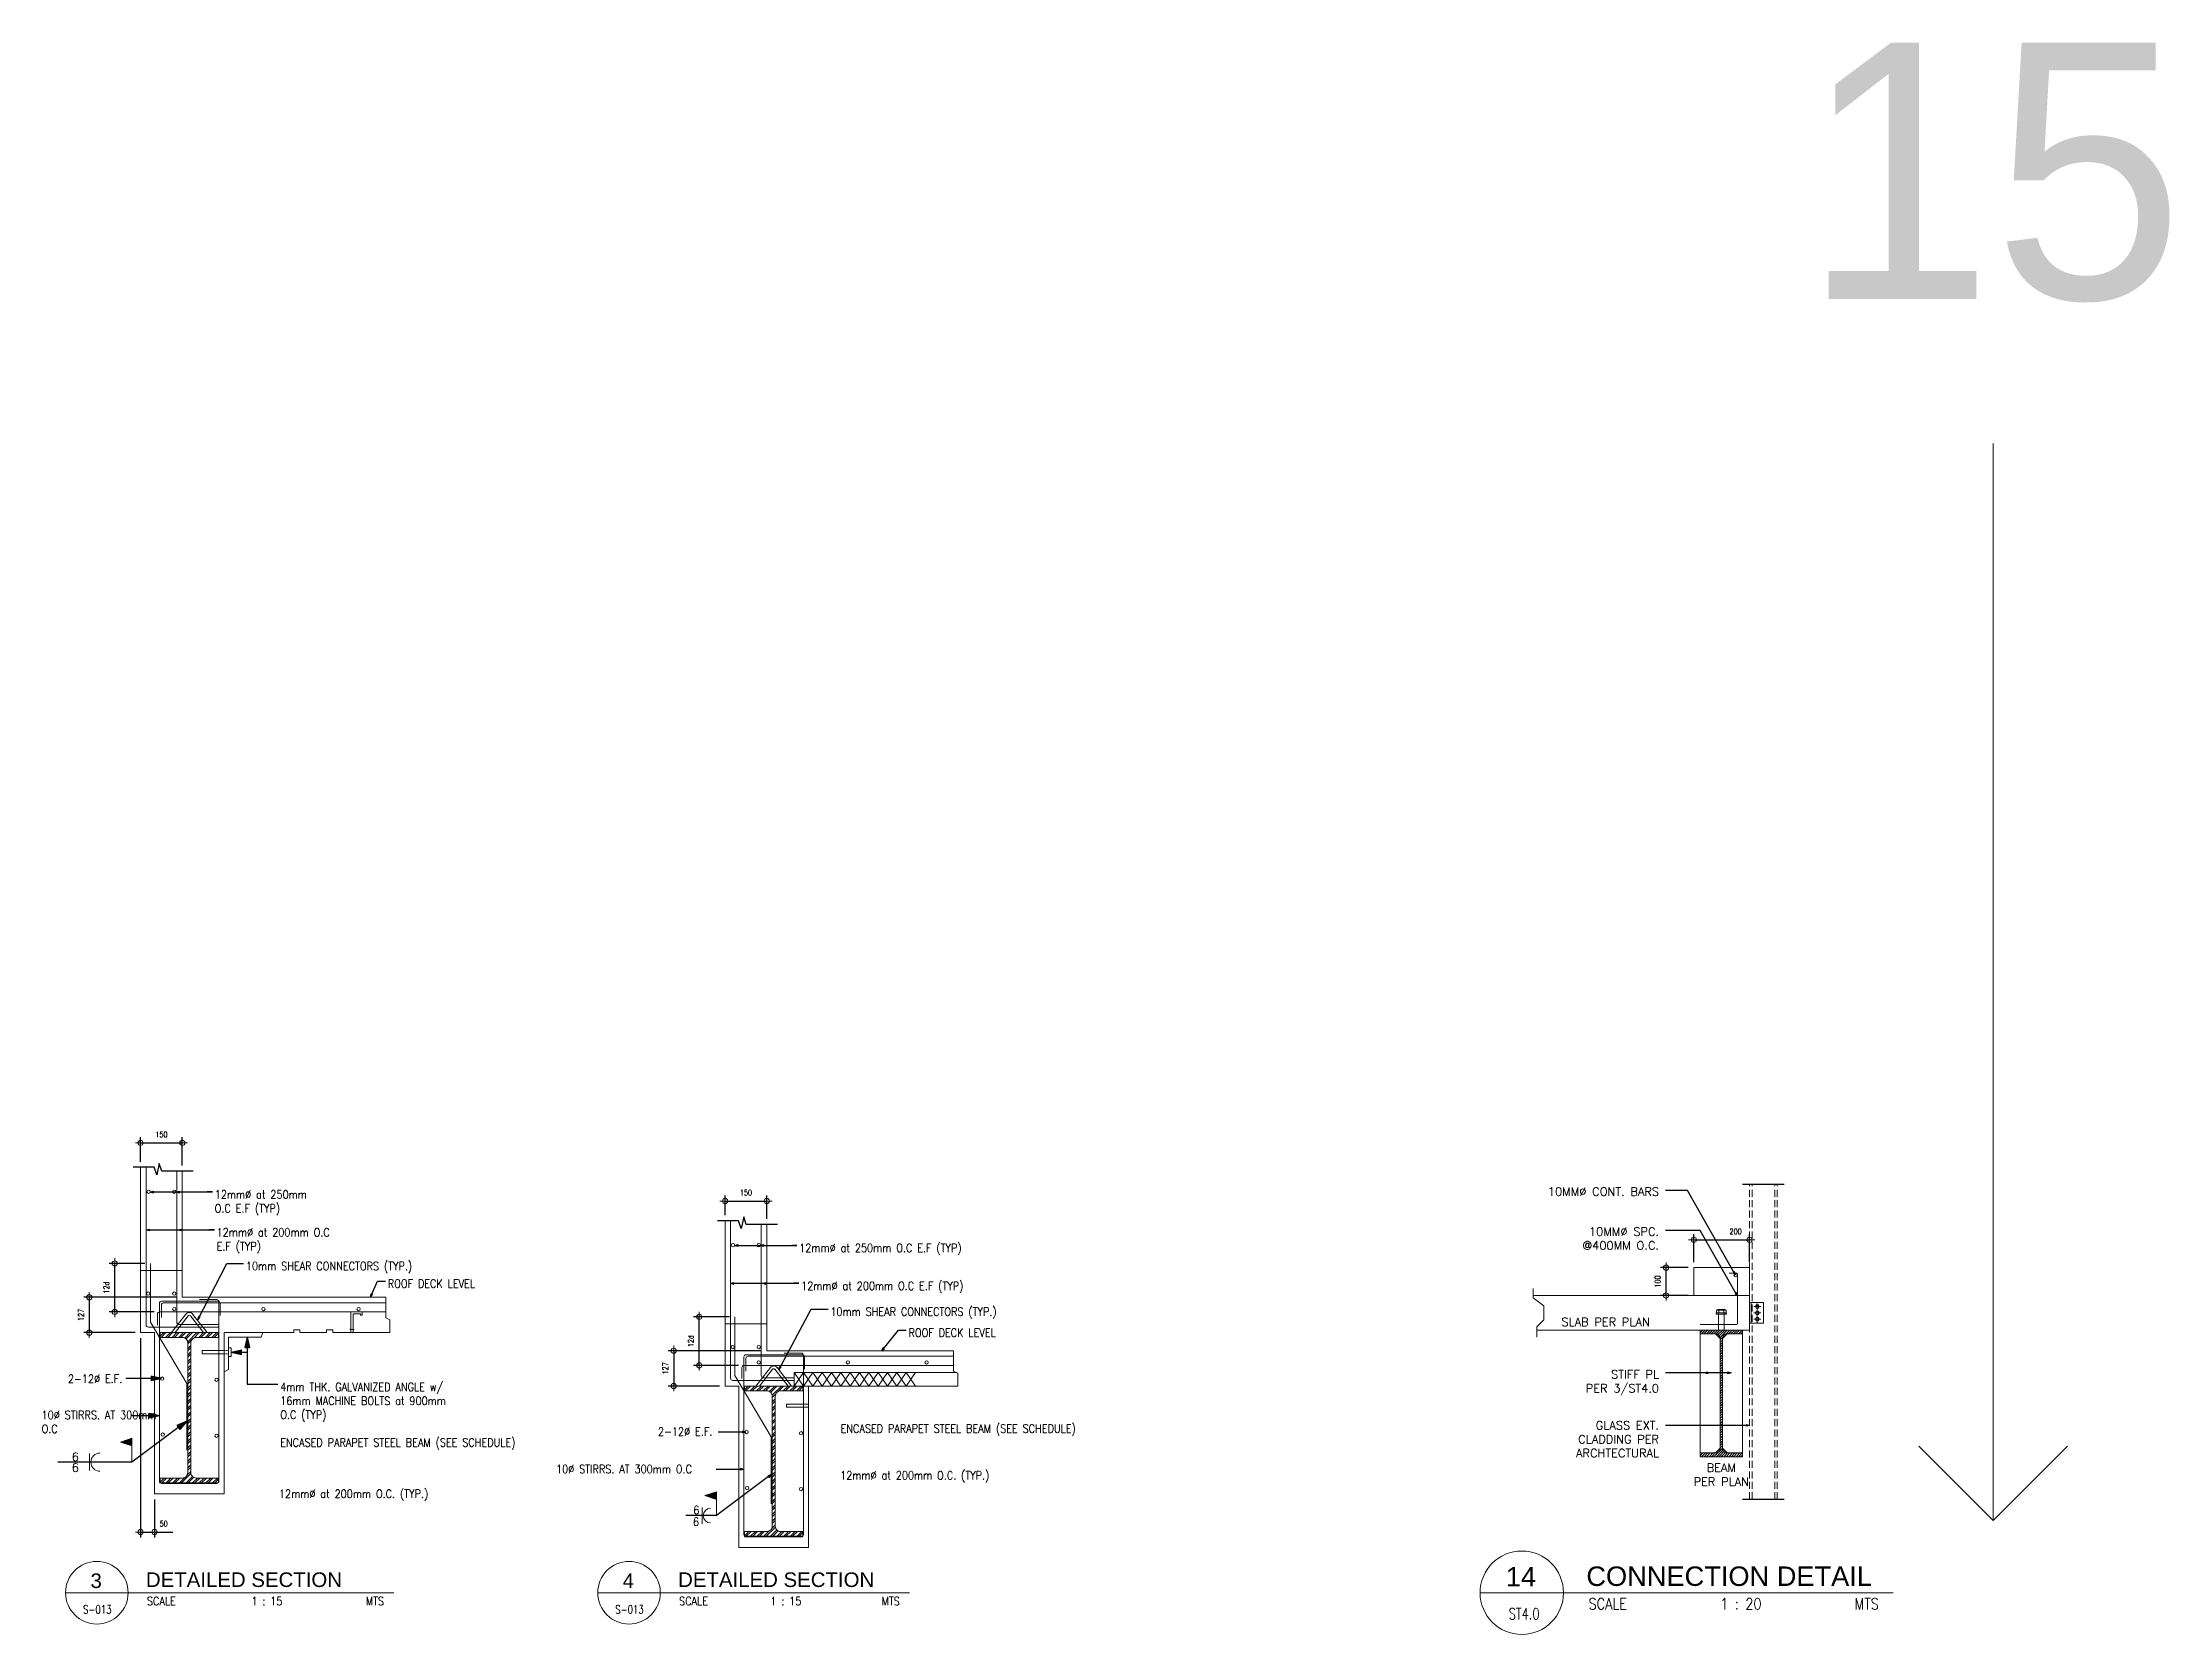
# Model space of a CAD drawing. Header units: millimetres. Extents: x -14320 to 437400, y -59080 to 73710.
# Drawn here: x 14857 to 22504, y 10342 to 16066 of the extents above; entities that cross this region are included whole.
import ezdxf
from ezdxf.enums import TextEntityAlignment as Align

# ---------------------------------------------------------------- set-up
doc = ezdxf.new("R2010")
doc.units = ezdxf.units.MM
doc.header["$LTSCALE"] = 10
doc.header["$MEASUREMENT"] = 0
for name, pattern in [('CENTER2', [1.125, 0.75, -0.125, 0.125, -0.125]), ('DASHED', [0.75, 0.5, -0.25]), ('HIDDEN', [0.375, 0.25, -0.125]), ('PHANTOM2', [1.25, 0.625, -0.125, 0.125, -0.125, 0.125, -0.125])]:
    doc.linetypes.add(name, pattern=pattern)
for name, color, linetype, lineweight in [('.2 - RED', 1, 'Continuous', 20), ('grid_iden', 1, 'Continuous', 9), ('HATCH', 8, 'Continuous', 5), ('HPROP', 251, 'Continuous', 9), ('S-Ablt', 1, 'Continuous', 9), ('S-ANNO-DIMS', 1, 'Continuous', 5), ('S-Anno-Symb', 143, 'PHANTOM2', 13), ('S-Anno-Text', 52, 'Continuous', 15), ('S-ANNO-WELD', 1, 'Continuous', 9), ('S-DETL-FAST', 40, 'Continuous', 9), ('S-DETL-LN03', 3, 'Continuous', 9), ('S-DETL-PATT', 9, 'Continuous', 9), ('S-DETL-RBAR', 7, 'Continuous', 9), ('SLAB', 4, 'Continuous', 9), ('WINDOW', 37, 'Continuous', 15)]:
    doc.layers.add(name, color=color, linetype=linetype, lineweight=lineweight)
doc.layers.add('S-DETL-GRID', color=62, linetype='Continuous', lineweight=9, plot=False)
doc.styles.add('1', font='simplex.shx', dxfattribs={"width": 0.85, "height": 40})
doc.styles.add('2', font='simplex.shx', dxfattribs={"width": 0.95, "height": 40})
doc.styles.add('40', font='simplex.shx', dxfattribs={"width": 0.8, "height": 20})
doc.styles.add('ROMANS12', font='ROMANS.shx', dxfattribs={"height": 1.125})
doc.styles.add('SHEETNAME', font='simplex.shx', dxfattribs={"width": 0.75, "height": 200})
doc.styles.add('TITLE1', font='HELV.shx', dxfattribs={"height": 500})
doc.dimstyles.new('ESCA15', dxfattribs={"dimtxt": 40, "dimasz": 0.25, "dimexe": 20, "dimexo": 20, "dimgap": 20, "dimtad": 1, "dimdec": 0, "dimrnd": 1, "dimdsep": 46, "dimtxsty": '40', "dimblk1": 'ESCADIM_ARW', "dimblk2": 'ESCADIM_ARW', "dimsah": 1, "dimcen": 50, "dimclrd": 256, "dimclre": 256, "dimclrt": 52, "dimadec": 0, "dimazin": 0, "dimtfac": 1, "dimtdec": 0, "dimtofl": 0, "dimtmove": 0, "dimatfit": 3, "dimldrblk": 'ESCADIM_ARW', "dimfxl": 1, "dimtolj": 1, "dimtzin": 0, "dimarcsym": 0})
doc.dimstyles.new('ESCA_ARW$7', dxfattribs={"dimtxt": 200, "dimasz": 1, "dimexe": 100, "dimexo": 100, "dimgap": 100, "dimtad": 1, "dimdec": 0, "dimrnd": 1, "dimdsep": 46, "dimtxsty": '1', "dimblk1": 'dim_arw', "dimblk2": 'dim_arw', "dimsah": 1, "dimcen": 50, "dimclrd": 1, "dimclre": 256, "dimclrt": 52, "dimadec": 0, "dimazin": 0, "dimtfac": 1, "dimtofl": 0, "dimtmove": 0, "dimatfit": 3, "dimldrblk": 'dim_arw', "dimfxl": 1, "dimtolj": 1, "dimtzin": 0, "dimarcsym": 0})

msp = doc.modelspace()

# ---------------------------------------------------------------- texts
at = {"layer": 'S-Anno-Symb', "insert": (15476.4, 11939.1), "char_height": 30, "width": 393.198, "attachment_point": 1, "style": '1'}
msp.add_mtext('12mm%%C at 250mm O.C E.F (TYP)', dxfattribs=at)
at = {"layer": 'S-Anno-Text', "color": 5, "style": 'TITLE1'}
for s, height, p in [('3', 52.5, (15050.1, 10509)), ('4', 52.5, (16963.5, 10509)), ('14', 70, (20172.2, 10514.6))]:
    msp.add_text(s, height=height, dxfattribs=at).set_placement(p, align=Align.CENTER)
for s, height, p in [('DETAILED SECTION ', 52.5, (15228.9, 10512.7)), ('DETAILED SECTION ', 52.5, (17142.3, 10512.7)), ('CONNECTION DETAIL', 70, (20407.5, 10516.5))]:
    msp.add_text(s, height=height, dxfattribs=at).set_placement(p)
at = {"layer": 'S-Anno-Text', "style": '2', "width": 0.85}
for height, p in [(30, (15232.5, 10447)), (30, (17145.8, 10447)), (40, (20415.4, 10432))]:
    msp.add_text('SCALE', height=height, dxfattribs=at).set_placement(p)
at = {"layer": 'S-Anno-Text'}
for s, height, style, width, p in [('1 : 15', 30, '2', 0.85, (15663.7, 10447)), ('1 : 15', 30, '2', 0.85, (17529.2, 10447)), ('S-013', 30, 'SHEETNAME', 0.75, (15054.1, 10417)), ('S-013', 30, 'SHEETNAME', 0.75, (16967.5, 10417)), ('ST4.0', 40, 'SHEETNAME', 0.75, (20183.8, 10396.4)), ('1 : 20', 40, '2', 0.85, (20963, 10432))]:
    msp.add_text(s, height=height, dxfattribs=dict(at, style=style, width=width)).set_placement(p, align=Align.CENTER)
at = {"layer": 'S-Anno-Text', "style": '2', "width": 0.85}
for height, p in [(30, (16085.2, 10447)), (30, (17939.4, 10447)), (40, (21459.1, 10432))]:
    msp.add_text('MTS', height=height, dxfattribs=at).set_placement(p, align=Align.RIGHT)
at = {"layer": 'S-Anno-Text', "char_height": 30}
for s, insert, width, attachment_point, style in [('10MM%%C CONT. BARS ', (20668.8, 11919.5, 0), 1104.462, 9, 'ROMANS12'), ('12mm%%C at 200mm O.C E.F (TYP)', (15483.1, 11802.8), 497.406, 1, '1'), ('10MM%%C SPC. \\P@400MM O.C. ', (20668.8, 11725.7, 0), 1104.462, 9, 'ROMANS12'), ('12mm%%C at 250mm O.C E.F (TYP)', (17577.7, 11746.8), 833.72, 1, '1'), ('10mm SHEAR CONNECTORS (TYP.)', (15588.3, 11681.7), 640.773, 1, '1'), ('ROOF DECK LEVEL', (16098.5, 11618.5), 406.082, 1, '1'), ('12mm%%C at 200mm O.C E.F (TYP)', (17584.4, 11610.5), 833.72, 1, '1'), ('10mm SHEAR CONNECTORS (TYP.)', (17689.6, 11517.7), 833.72, 1, '1'), ('\\pxqr;SLAB PER PLAN', (20635.5, 11450.8, 0), 1104.462, 9, 'ROMANS12'), ('ROOF DECK LEVEL', (17970.5, 11441.8), 833.72, 1, '1'), ('2-12%%C E.F.', (14948.3, 11276.2), 458.9, 1, '1'), ('4mm THK. GALVANIZED ANGLE w/ 16mm MACHINE BOLTS at 900mm O.C (TYP)', (15711.8, 11247.1), 655.681, 1, '1'), ('STIFF PL\\PPER 3/ST4.0 ', (20668.8, 11202.3, 0), 1104.462, 9, 'ROMANS12'), ('10%%C STIRRS. AT 300mm O.C', (14854, 11146.3), 458.9, 1, '1'), ('ENCASED PARAPET STEEL BEAM (SEE SCHEDULE)', (17726.2, 11097.3), 833.72, 1, '1'), ('GLASS EXT. \\PCLADDING PER \\PARCHTECTURAL', (20668.8, 10979, 0), 1104.462, 9, 'ROMANS12'), ('ENCASED PARAPET STEEL BEAM (SEE SCHEDULE)', (15711.8, 11047.2), 833.72, 1, '1'), ('2-12%%C E.F.', (17069.8, 11086.7), 833.72, 1, '1'), ('6', (14962.9, 10995.6), 357.093, 1, '2'), ('6', (14962.9, 10957.1), 357.093, 1, '2'), ('10%%C STIRRS. AT 300mm O.C', (16703.4, 10951.7), 833.72, 1, '1'), ('12mm%%C at 200mm O.C. (TYP.)', (17724.7, 10929), 833.72, 1, '1'), ('\\pxqc;BEAM\\PPER PLAN', (20892.6, 10956.3, 0), 936.672, 2, 'ROMANS12'), ('12mm%%C at 200mm O.C. (TYP.)', (15707.3, 10862.8), 788.456, 1, '1'), ('6', (17196.5, 10804.3), 833.72, 1, '1'), ('6', (17195.4, 10762.3), 833.72, 1, '1')]:
    msp.add_mtext(s, dxfattribs=dict(at, insert=insert, width=width, attachment_point=attachment_point, style=style))
at = {"layer": 'S-DETL-GRID'}
msp.add_text('15', height=921.78, dxfattribs=at).set_placement((21870, 15144.4), align=Align.CENTER)

# ---------------------------------------------------------------- blocks, each defined once
blk = doc.blocks.new('BOLT', base_point=(6.579, 3.6798))
for p, q in [((6.571, 3.6847), (6.571, 3.6798)), ((6.575, 3.6847), (6.571, 3.6847)), ((6.575, 3.6858), (6.573, 3.6858)), ((6.575, 3.6798), (6.575, 3.6858)), ((6.575, 3.6858), (6.583, 3.6858)), ((6.575, 3.6847), (6.583, 3.6847)), ((6.585, 3.6858), (6.583, 3.6858)), ((6.583, 3.6798), (6.583, 3.6858)), ((6.587, 3.6847), (6.583, 3.6847)), ((6.587, 3.6798), (6.587, 3.6847))]:
    blk.add_line(p, q)
for centre, radius, start, end in [((6.573, 3.6833), 0.00241, 33.9696, 146.0304), ((6.579, 3.6777), 0.00805, 60.2058, 119.7942), ((6.585, 3.6833), 0.00241, 33.9696, 146.0304)]:
    blk.add_arc(centre, radius, start, end)
blk = doc.blocks.new('BOLT20')
at = {"color": 1}
for p, q in [((-18.5, 4.5), (-18.5, 0)), ((18.5, 4.5), (-18.5, 4.5)), ((-18.5, 0), (18.5, 0)), ((18.5, 0), (18.5, 4.5))]:
    blk.add_line(p, q, dxfattribs=at)
at = {"color": 1, "xscale": 2125, "yscale": 2000, "zscale": 2125}
blk.add_blockref('BOLT', (0, 4.5), dxfattribs=at)
blk = doc.blocks.new('HBOLTP')
at = {"color": 0, "linetype": 'ByBlock'}
blk.add_lwpolyline([(-0.25, 0.43), (-0.5, 0), (-0.25, -0.43), (0.25, -0.43), (0.5, 0), (0.25, 0.43)], close=True, dxfattribs=at)
blk.add_circle((0, 0), 0.433, dxfattribs=at)
blk = doc.blocks.new('ESCADIM_ARW')
at = {"color": 9}
blk.add_line((75, 0), (-75, 0), dxfattribs=at)
blk.add_circle((0, 0), 37.5, dxfattribs=at)
blk = doc.blocks.new('*D76')
at = {"layer": 'Defpoints', "color": 0, "transparency": 16777216}
for p in [(20994, 11761), (20794, 11661), (20994, 11661)]:
    blk.add_point(p, dxfattribs=at)
at = {"layer": 'S-ANNO-DIMS', "lineweight": -2, "transparency": 16777216}
for p, q in [((20794, 11681), (20794, 11781)), ((20994, 11681), (20994, 11781)), ((20794.2, 11761), (20993.7, 11761))]:
    blk.add_line(p, q, dxfattribs=at)
at = {"layer": 'S-ANNO-DIMS', "lineweight": -2, "transparency": 16777216, "xscale": 0.25, "yscale": 0.25, "zscale": 0.25, "rotation": 180}
blk.add_blockref('ESCADIM_ARW', (20794, 11761), dxfattribs=at)
at = {"layer": 'S-ANNO-DIMS', "lineweight": -2, "transparency": 16777216, "xscale": 0.25, "yscale": 0.25, "zscale": 0.25}
blk.add_blockref('ESCADIM_ARW', (20994, 11761), dxfattribs=at)
at = {"layer": 'S-ANNO-DIMS', "color": 52, "transparency": 16777216, "insert": (20944, 11791), "char_height": 20, "attachment_point": 5, "style": '40'}
blk.add_mtext('\\A1;200', dxfattribs=at)
blk = doc.blocks.new('*D77')
at = {"layer": 'Defpoints', "color": 0, "transparency": 16777216}
for p in [(20694, 11661), (20794, 11661), (20794, 11561)]:
    blk.add_point(p, dxfattribs=at)
at = {"layer": 'S-ANNO-DIMS', "lineweight": -2, "transparency": 16777216}
for p, q in [((20774, 11661), (20674, 11661)), ((20694, 11561.2), (20694, 11660.7)), ((20774, 11561), (20674, 11561))]:
    blk.add_line(p, q, dxfattribs=at)
at = {"layer": 'S-ANNO-DIMS', "lineweight": -2, "transparency": 16777216, "xscale": 0.25, "yscale": 0.25, "zscale": 0.25}
for p, rotation in [((20694, 11661), 90), ((20694, 11561), 270)]:
    blk.add_blockref('ESCADIM_ARW', p, dxfattribs=dict(at, rotation=rotation))
at = {"layer": 'S-ANNO-DIMS', "color": 52, "transparency": 16777216, "insert": (20664, 11611), "char_height": 20, "attachment_point": 5, "rotation": 90, "style": '40'}
blk.add_mtext('\\A1;100', dxfattribs=at)
blk = doc.blocks.new('dim_arw')
h = blk.add_hatch(color=256)
h.paths.add_polyline_path([(-126, 29), (0, 0), (-126, -29, -0.115681), (-133, 0, -0.115681)])
h.paths.add_polyline_path([(-249, 58), (-126, 29, 0.115681), (-133, 0, 0.115681), (-126, -29), (-249, -58)])
for p, q in [((0, 0), (-249, 58)), ((-249, 58), (-249, -58)), ((0, 0), (-249, -58))]:
    blk.add_line(p, q)
blk = doc.blocks.new('*D116')
at = {"layer": 'Defpoints', "color": 0, "transparency": 16777216}
for p in [(15359.8, 11554.4), (15025.3, 11427.4), (15209.8, 11427.4)]:
    blk.add_point(p, dxfattribs=at)
at = {"layer": 'S-ANNO-DIMS', "lineweight": -2, "transparency": 16777216}
for p, q in [((15339.8, 11554.4), (15005.3, 11554.4)), ((15025.3, 11554.2), (15025.3, 11427.7)), ((15189.8, 11427.4), (15005.3, 11427.4))]:
    blk.add_line(p, q, dxfattribs=at)
at = {"layer": 'S-ANNO-DIMS', "lineweight": -2, "transparency": 16777216, "xscale": 0.25, "yscale": 0.25, "zscale": 0.25}
for p, rotation in [((15025.3, 11554.4), 90), ((15025.3, 11427.4), 270)]:
    blk.add_blockref('ESCADIM_ARW', p, dxfattribs=dict(at, rotation=rotation))
at = {"layer": 'S-ANNO-DIMS', "color": 52, "transparency": 16777216, "insert": (14995.3, 11490.9), "char_height": 20, "attachment_point": 5, "rotation": 90, "style": '40'}
blk.add_mtext('\\A1;127', dxfattribs=at)
blk = doc.blocks.new('*D117')
at = {"layer": 'Defpoints', "color": 0, "transparency": 16777216}
for p in [(15116.7, 11676.1), (15245.5, 11676.1), (15278.1, 11501.8)]:
    blk.add_point(p, dxfattribs=at)
at = {"layer": 'S-ANNO-DIMS', "lineweight": -2, "transparency": 16777216}
for p, q in [((15225.5, 11676.1), (15096.7, 11676.1)), ((15116.7, 11502), (15116.7, 11675.8)), ((15258.1, 11501.8), (15096.7, 11501.8))]:
    blk.add_line(p, q, dxfattribs=at)
at = {"layer": 'S-ANNO-DIMS', "lineweight": -2, "transparency": 16777216, "xscale": 0.25, "yscale": 0.25, "zscale": 0.25}
for p, rotation in [((15116.7, 11676.1), 90), ((15116.7, 11501.8), 270)]:
    blk.add_blockref('ESCADIM_ARW', p, dxfattribs=dict(at, rotation=rotation))
at = {"layer": 'S-ANNO-DIMS', "color": 52, "transparency": 16777216, "insert": (15086.7, 11588.9), "char_height": 20, "attachment_point": 5, "rotation": 90, "style": '40'}
blk.add_mtext('\\A1;12d', dxfattribs=at)
blk = doc.blocks.new('*D118')
at = {"layer": 'Defpoints', "color": 0, "transparency": 16777216}
for p in [(15209.8, 11427.4), (15259.8, 10847.1), (15259.8, 10710.3)]:
    blk.add_point(p, dxfattribs=at)
at = {"layer": 'S-ANNO-DIMS', "lineweight": -2, "transparency": 16777216}
for p, q in [((15209.8, 11407.4), (15209.8, 10690.3)), ((15259.8, 10827.1), (15259.8, 10690.3)), ((15210.1, 10710.3), (15259.6, 10710.3)), ((15259.8, 10710.3), (15326, 10710.3))]:
    blk.add_line(p, q, dxfattribs=at)
at = {"layer": 'S-ANNO-DIMS', "lineweight": -2, "transparency": 16777216, "xscale": 0.25, "yscale": 0.25, "zscale": 0.25, "rotation": 180}
blk.add_blockref('ESCADIM_ARW', (15209.8, 10710.3), dxfattribs=at)
at = {"layer": 'S-ANNO-DIMS', "lineweight": -2, "transparency": 16777216, "xscale": 0.25, "yscale": 0.25, "zscale": 0.25}
blk.add_blockref('ESCADIM_ARW', (15259.8, 10710.3), dxfattribs=at)
at = {"layer": 'S-ANNO-DIMS', "color": 52, "transparency": 16777216, "insert": (15293, 10740.3), "char_height": 20, "attachment_point": 5, "style": '40'}
blk.add_mtext('\\A1;50', dxfattribs=at)
blk = doc.blocks.new('*D119')
at = {"layer": 'Defpoints', "color": 0, "transparency": 16777216}
for p in [(15359.8, 12109.7), (15209.8, 12022), (15359.8, 12008.3)]:
    blk.add_point(p, dxfattribs=at)
at = {"layer": 'S-ANNO-DIMS', "lineweight": -2, "transparency": 16777216}
for p, q in [((15209.8, 12042), (15209.8, 12129.7)), ((15210.1, 12109.7), (15359.6, 12109.7)), ((15359.8, 12028.3), (15359.8, 12129.7))]:
    blk.add_line(p, q, dxfattribs=at)
at = {"layer": 'S-ANNO-DIMS', "lineweight": -2, "transparency": 16777216, "xscale": 0.25, "yscale": 0.25, "zscale": 0.25, "rotation": 180}
blk.add_blockref('ESCADIM_ARW', (15209.8, 12109.7), dxfattribs=at)
at = {"layer": 'S-ANNO-DIMS', "lineweight": -2, "transparency": 16777216, "xscale": 0.25, "yscale": 0.25, "zscale": 0.25}
blk.add_blockref('ESCADIM_ARW', (15359.8, 12109.7), dxfattribs=at)
at = {"layer": 'S-ANNO-DIMS', "color": 52, "transparency": 16777216, "insert": (15284.8, 12139.7), "char_height": 20, "attachment_point": 5, "style": '40'}
blk.add_mtext('\\A1;150', dxfattribs=at)
blk = doc.blocks.new('*D120')
at = {"layer": 'Defpoints', "color": 0, "transparency": 16777216}
for p in [(17461.1, 11362.2), (17126.5, 11235.2), (17311.1, 11235.2)]:
    blk.add_point(p, dxfattribs=at)
at = {"layer": 'S-ANNO-DIMS', "lineweight": -2, "transparency": 16777216}
for p, q in [((17441.1, 11362.2), (17106.5, 11362.2)), ((17126.5, 11361.9), (17126.5, 11235.4)), ((17291.1, 11235.2), (17106.5, 11235.2))]:
    blk.add_line(p, q, dxfattribs=at)
at = {"layer": 'S-ANNO-DIMS', "lineweight": -2, "transparency": 16777216, "xscale": 0.25, "yscale": 0.25, "zscale": 0.25}
for p, rotation in [((17126.5, 11362.2), 90), ((17126.5, 11235.2), 270)]:
    blk.add_blockref('ESCADIM_ARW', p, dxfattribs=dict(at, rotation=rotation))
at = {"layer": 'S-ANNO-DIMS', "color": 52, "transparency": 16777216, "insert": (17096.5, 11298.7), "char_height": 20, "attachment_point": 5, "rotation": 90, "style": '40'}
blk.add_mtext('\\A1;127', dxfattribs=at)
blk = doc.blocks.new('*D121')
at = {"layer": 'Defpoints', "color": 0, "transparency": 16777216}
for p in [(17218, 11483.8), (17346.7, 11483.8), (17379.3, 11309.5)]:
    blk.add_point(p, dxfattribs=at)
at = {"layer": 'S-ANNO-DIMS', "lineweight": -2, "transparency": 16777216}
for p, q in [((17326.7, 11483.8), (17198, 11483.8)), ((17218, 11309.8), (17218, 11483.5)), ((17359.3, 11309.5), (17198, 11309.5))]:
    blk.add_line(p, q, dxfattribs=at)
at = {"layer": 'S-ANNO-DIMS', "lineweight": -2, "transparency": 16777216, "xscale": 0.25, "yscale": 0.25, "zscale": 0.25}
for p, rotation in [((17218, 11483.8), 90), ((17218, 11309.5), 270)]:
    blk.add_blockref('ESCADIM_ARW', p, dxfattribs=dict(at, rotation=rotation))
at = {"layer": 'S-ANNO-DIMS', "color": 52, "transparency": 16777216, "insert": (17188, 11396.7), "char_height": 20, "attachment_point": 5, "rotation": 90, "style": '40'}
blk.add_mtext('\\A1;12d', dxfattribs=at)
blk = doc.blocks.new('*D122')
at = {"layer": 'Defpoints', "color": 0, "transparency": 16777216}
for p in [(17461.1, 11900.6), (17311.1, 11829.8), (17461.1, 11816)]:
    blk.add_point(p, dxfattribs=at)
at = {"layer": 'S-ANNO-DIMS', "lineweight": -2, "transparency": 16777216}
for p, q in [((17311.1, 11849.8), (17311.1, 11920.6)), ((17311.3, 11900.6), (17460.8, 11900.6)), ((17461.1, 11836), (17461.1, 11920.6))]:
    blk.add_line(p, q, dxfattribs=at)
at = {"layer": 'S-ANNO-DIMS', "lineweight": -2, "transparency": 16777216, "xscale": 0.25, "yscale": 0.25, "zscale": 0.25, "rotation": 180}
blk.add_blockref('ESCADIM_ARW', (17311.1, 11900.6), dxfattribs=at)
at = {"layer": 'S-ANNO-DIMS', "lineweight": -2, "transparency": 16777216, "xscale": 0.25, "yscale": 0.25, "zscale": 0.25}
blk.add_blockref('ESCADIM_ARW', (17461.1, 11900.6), dxfattribs=at)
at = {"layer": 'S-ANNO-DIMS', "color": 52, "transparency": 16777216, "insert": (17386.1, 11930.6), "char_height": 20, "attachment_point": 5, "style": '40'}
blk.add_mtext('\\A1;150', dxfattribs=at)
blk = doc.blocks.new('*U8')
at = {"layer": 'S-ANNO-WELD'}
blk.add_line((0, 0), (0, 0.225), dxfattribs=at)
blk.add_lwpolyline([(0, 0.182), (0, 0.268), (-0.13, 0.225), (0, 0.182)], dxfattribs=at)
blk.add_solid([(0, 0.182), (-0.13, 0.225), (0, 0.268)], dxfattribs=at)

# ---------------------------------------------------------------- dimensions: what is measured, and where the dimension line sits
at = {"layer": 'S-ANNO-DIMS'}
for base, p1, p2, picture, middle in [((15359.8, 12109.7), (15209.8, 12022), (15359.8, 12008.3), '*D119', (15284.8, 12139.7)), ((17461.1, 11900.6), (17311.1, 11829.8), (17461.1, 11816), '*D122', (17386.1, 11930.6)), ((15259.8, 10710.3), (15209.8, 11427.4), (15259.8, 10847.1), '*D118', (15293, 10740.3))]:
    dim = msp.add_linear_dim(base=base, p1=p1, p2=p2, dimstyle='ESCA15', dxfattribs=at)
    dim.commit()
    dim.dimension.update_dxf_attribs({"geometry": picture, "text_midpoint": middle})
dim = msp.add_linear_dim(base=(20994, 11761, 0), p1=(20794, 11661, 0), p2=(20994, 11661, 0), dimstyle='ESCA15', override={"dimtxt": 30}, dxfattribs=at)
dim.commit()
dim.dimension.update_dxf_attribs({"geometry": '*D76', "text_midpoint": (20944, 11761, 0), "dimtype": 160})
for base, p1, p2, picture, middle in [((15116.7, 11676.1), (15278.1, 11501.8), (15245.5, 11676.1), '*D117', (15086.7, 11588.9)), ((17218, 11483.8), (17379.3, 11309.5), (17346.7, 11483.8), '*D121', (17188, 11396.7))]:
    dim = msp.add_linear_dim(base=base, p1=p1, p2=p2, angle=90, text='12d', dimstyle='ESCA15', dxfattribs=at)
    dim.commit()
    dim.dimension.update_dxf_attribs({"geometry": picture, "text_midpoint": middle})
dim = msp.add_linear_dim(base=(20694, 11661, 0), p1=(20794, 11561, 0), p2=(20794, 11661, 0), angle=90, dimstyle='ESCA15', dxfattribs=at)
dim.commit()
dim.dimension.update_dxf_attribs({"geometry": '*D77', "text_midpoint": (20694, 11611, 0), "dimtype": 160})
for base, p1, p2, picture, middle in [((15025.3, 11427.4), (15359.8, 11554.4), (15209.8, 11427.4), '*D116', (14995.3, 11490.9)), ((17126.5, 11235.2), (17461.1, 11362.2), (17311.1, 11235.2), '*D120', (17096.5, 11298.7))]:
    dim = msp.add_linear_dim(base=base, p1=p1, p2=p2, angle=90, dimstyle='ESCA15', dxfattribs=at)
    dim.commit()
    dim.dimension.update_dxf_attribs({"geometry": picture, "text_midpoint": middle})

# ---------------------------------------------------------------- hatches: boundary and pattern name
at = {"layer": 'HATCH'}
h = msp.add_hatch(dxfattribs=at)
h.set_pattern_fill('ANSI31', color=254, scale=50, style=0)
h.set_pattern_definition([(45, (-20656.0315, 4337.211), (-4.4194174, 4.4194174), [])])
edge = h.paths.add_edge_path()
edge.add_line((20892.6, 10981.3), (20816.2, 10981.3))
edge.add_line((20816.2, 10981.3), (20816.2, 10994.6))
edge.add_line((20816.2, 10994.6), (20871.7, 10994.6))
edge.add_arc((20871.7, 11011.5), 16.8, 270, 360)
edge.add_line((20888.6, 11011.5), (20888.6, 11405.8))
edge.add_arc((20871.7, 11405.8), 16.8, 0, 90)
edge.add_line((20871.7, 11422.6), (20816.2, 11422.6))
edge.add_line((20816.2, 11422.6), (20816.2, 11436))
edge.add_line((20816.2, 11436), (20969, 11436))
edge.add_line((20969, 11436), (20969, 11422.6))
edge.add_line((20969, 11422.6), (20913.4, 11422.6))
edge.add_arc((20913.4, 11405.8), 16.8, 90, 180)
edge.add_line((20896.6, 11405.8), (20896.6, 11011.5))
edge.add_arc((20913.4, 11011.5), 16.8, 180, 270)
edge.add_line((20913.4, 10994.6), (20969, 10994.6))
edge.add_line((20969, 10994.6), (20969, 10981.3))
edge.add_line((20969, 10981.3), (20892.6, 10981.3))
at = {"layer": 'S-DETL-PATT'}
h = msp.add_hatch(dxfattribs=at)
h.set_pattern_fill('ANSI32', color=256, scale=45, style=0)
h.set_pattern_definition([(45, (-39000.509, 4768.235), (-11.932427, 11.932427), []), (45, (-38992.554, 4768.235), (-11.932427, 11.932427), [])])
h.paths.add_polyline_path([(15379.4, 11390.9), (15379.4, 10923.7, -0.414214), (15360.3, 10904.5), (15279.8, 10904.5), (15279.8, 10887.8, 0.027058), (15280.4, 10887.1), (15384.9, 10887.1), (15488.8, 10887.1, 0.052037), (15489.9, 10888.4), (15489.9, 10904.5), (15409.4, 10904.5, -0.414214), (15390.3, 10923.7), (15390.3, 11390.9, -0.414214), (15409.4, 11410), (15489.9, 11410), (15489.9, 11427.4), (15279.8, 11427.4), (15279.8, 11410), (15360.3, 11410, -0.414214)])
h = msp.add_hatch(dxfattribs=at)
h.set_pattern_fill('ANSI32', color=256, scale=45, style=0)
h.set_pattern_definition([(45, (-36899.25, 4575.974), (-11.932427, 11.932427), []), (45, (-36891.295, 4575.974), (-11.932427, 11.932427), [])])
h.paths.add_polyline_path([(17480.7, 11198.7), (17480.7, 10731.4, -0.414214), (17461.5, 10712.3), (17381.1, 10712.3), (17381.1, 10695.5, 0.027058), (17381.7, 10694.9), (17486.1, 10694.9), (17590, 10694.9, 0.052037), (17591.1, 10696.1), (17591.1, 10712.3), (17510.7, 10712.3, -0.414214), (17491.6, 10731.4), (17491.6, 11198.7, -0.414214), (17510.7, 11217.8), (17591.1, 11217.8), (17591.1, 11235.2), (17381.1, 11235.2), (17381.1, 11217.8), (17461.5, 11217.8, -0.414214)])

# ---------------------------------------------------------------- linework, layer by layer
at = {"layer": '.2 - RED', "elevation": 0}
for points in [[(20994, 11461), (21044, 11461), (21044, 11536), (20994, 11536)], [(21000, 11461), (20994, 11461), (20994, 11536), (21000, 11536)], [(20816.2, 11422.6), (20871.7, 11422.6), (20888.6, 11405.8), (20888.6, 11011.5), (20871.7, 10994.6), (20816.2, 10994.6)], [(20969, 11422.6), (20913.4, 11422.6), (20896.6, 11405.8), (20896.6, 11011.5), (20913.4, 10994.6), (20969, 10994.6)]]:
    msp.add_lwpolyline(points, close=True, dxfattribs=at)
at = {"color": 1}
for p, q in [((20969, 11961, 0), (21119, 11961, 0)), ((20969, 10828.4, 0), (21119, 10828.4, 0))]:
    msp.add_line(p, q, dxfattribs=at)
for points in [[(15398.3, 12008.3), (15286.1, 12008.3), (15277.1, 12035.8), (15267.7, 11994.5), (15258.7, 12022), (15183.1, 12022)], [(17499.6, 11816), (17387.4, 11816), (17378.3, 11843.5), (17369, 11802.3), (17359.9, 11829.8), (17284.3, 11829.8)]]:
    msp.add_lwpolyline(points, dxfattribs=at)
at = {"layer": 'grid_iden', "elevation": 0}
msp.add_lwpolyline([(20216, 11586), (20216, 11552.9), (20254.8, 11523.5), (20254.8, 11473.5), (20229.8, 11448), (20229.8, 11411)], dxfattribs=at)
at = {"layer": 'HPROP', "color": 1}
for p, q in [((20882.6, 11498.5, 0), (20882.6, 11436, 0)), ((20902.6, 11498.5, 0), (20902.6, 11436, 0)), ((20946.1, 11436, 0), (20966.1, 11436, 0))]:
    msp.add_line(p, q, dxfattribs=at)
at = {"layer": 'S-ANNO-DIMS', "linetype": 'CENTER2'}
for p, q in [((21009.7, 11521.2, 0), (21034.2, 11521.2, 0)), ((21009.7, 11498.5, 0), (21034.2, 11498.5, 0)), ((21009.7, 11475.7, 0), (21034.2, 11475.7, 0)), ((21022, 11509, 0), (21022, 11533.4, 0)), ((21022, 11486.2, 0), (21022, 11510.7, 0)), ((21022, 11487.9, 0), (21022, 11463.5, 0))]:
    msp.add_line(p, q, dxfattribs=at)
at = {"layer": 'S-Anno-Text'}
for p, q in [((15209.8, 12022), (15209.8, 11427.4)), ((15359.8, 12008.3), (15359.8, 11554.4)), ((17311.1, 11829.8), (17311.1, 11235.2)), ((17461.1, 11816), (17461.1, 11362.2)), ((15359.8, 11650.7), (15209.8, 11650.7)), ((15359.8, 11554.4), (16090.9, 11554.4)), ((15209.8, 11427.4), (15209.8, 11498.6)), ((15965.9, 11501.8), (16006.4, 11501.8)), ((15965.9, 11427.4), (15965.9, 11501.8)), ((15973.6, 11494.7), (16000, 11494.7)), ((15973.6, 11427.4), (15973.6, 11494.7)), ((16000, 11490.7), (16000, 11494.7)), ((16006.4, 11490.7), (16000, 11490.7)), ((16006.4, 11501.8), (16006.4, 11490.7)), ((15209.8, 11427.4), (15259.8, 11427.4)), ((15259.8, 11427.4), (15259.8, 10847.1)), ((15359.8, 11427.4), (15489.9, 11427.4)), ((15509.9, 11427.4), (15760.3, 11427.4)), ((15509.9, 10847.1), (15509.9, 11427.4)), ((15525.9, 11411.4), (15642.8, 11411.4)), ((15525.9, 11294.5), (15525.9, 11411.4)), ((15642.8, 11411.4), (15649.4, 11427.4)), ((15760.3, 11437.4), (15760.3, 11427.4)), ((15760.3, 11437.4), (15782.3, 11437.4)), ((15782.3, 11437.4), (15782.3, 11427.4)), ((15782.3, 11427.4), (15878.7, 11427.4)), ((15878.7, 11437.4), (15878.7, 11427.4)), ((15878.7, 11437.4), (15900.7, 11437.4)), ((15900.7, 11437.4), (15900.7, 11427.4)), ((15900.7, 11427.4), (16105.7, 11427.4)), ((15962.8, 11441.4), (15962.8, 11436.9)), ((15962.8, 11439.1), (15977.2, 11439.1)), ((17461.1, 11458.4), (17311.1, 11458.4)), ((15509.9, 11362.7), (15431, 11362.7)), ((15431, 11362.7), (15431, 11351.5)), ((15431, 11351.5), (15509.9, 11351.5)), ((15525.9, 11372.3), (15535.6, 11372.3)), ((15525.9, 11341.9), (15535.6, 11341.9)), ((15535.6, 11372.3), (15535.6, 11341.9)), ((17461.1, 11362.2), (18132.8, 11362.2)), ((15509.9, 11286.5), (15525.9, 11294.5)), ((17311.1, 11235.2), (17311.1, 11306.3)), ((17559.2, 11235.2), (17559.2, 11283.8)), ((17559.2, 11283.8), (18142.4, 11283.8)), ((17311.1, 11235.2), (17361.1, 11235.2)), ((17361.1, 11235.2), (17361.1, 10654.9)), ((17461.1, 11235.2), (17591.1, 11235.2)), ((17611.1, 11170.5), (17532.2, 11170.5)), ((17532.2, 11170.5), (17532.2, 11159.2)), ((17611.1, 10654.9), (17611.1, 11235.2)), ((17532.2, 11159.2), (17611.1, 11159.2)), ((15259.8, 10847.1), (15509.9, 10847.1)), ((17361.1, 10654.9), (17611.1, 10654.9))]:
    msp.add_line(p, q, dxfattribs=at)
at = {"layer": 'S-Anno-Text', "color": 1}
for p, q in [((16090.9, 11554.4), (16090.9, 11480.5)), ((16090.9, 11480.5), (16105.7, 11473.7)), ((16105.7, 11473.7), (16105.7, 11427.4)), ((18132.8, 11362.2), (18132.8, 11288.2)), ((18132.8, 11288.2), (18147.6, 11281.4)), ((18147.6, 11281.4), (18147.6, 11235.2)), ((14940, 10492), (16120.2, 10492)), ((16853.3, 10492), (17974.4, 10492)), ((20025.4, 10492), (21510.6, 10492))]:
    msp.add_line(p, q, dxfattribs=at)
at = {"layer": 'S-Anno-Text', "linetype": 'DASHED'}
for p, q in [((15509.9, 11362.7), (15525.9, 11362.7)), ((15509.9, 11351.5), (15525.9, 11351.5))]:
    msp.add_line(p, q, dxfattribs=at)
at = {"layer": 'S-Anno-Text'}
for points in [[(17592.7, 11235.2), (18002, 11235.2)], [(18002, 11235.2), (18147.6, 11235.2)]]:
    msp.add_lwpolyline(points, dxfattribs=at)
at = {"layer": 'S-Anno-Text', "color": 1}
for centre, radius in [((20175.4, 10492), 150), ((15052.5, 10492), 112.5), ((16965.8, 10492), 112.5)]:
    msp.add_circle(centre, radius, dxfattribs=at)
at = {"layer": 'S-ANNO-WELD'}
for p, q in [((15026.2, 10992.2), (15026.2, 10961.6)), ((15026.2, 10931.1), (15026.2, 10961.6)), ((17229, 10799.1), (17229, 10769.4)), ((17229, 10739.7), (17229, 10769.4))]:
    msp.add_line(p, q, dxfattribs=at)
for centre, radius in [((15063.8, 10961.6), 32.7), ((17258.5, 10769.4), 25.8)]:
    msp.add_arc(centre, radius, 90, 270, dxfattribs=at)
at = {"layer": 'S-DETL-GRID'}
for points in [[(21870, 14624.4), (21870, 10752.3), (21603.2, 11019)], [(21870, 14624.4), (21870, 10752.3), (22136.8, 11019)]]:
    msp.add_lwpolyline(points, dxfattribs=at)
at = {"layer": 'S-DETL-LN03'}
for points in [[(15384.9, 10887.1), (15279.8, 10887.1), (15279.8, 10904.5), (15360.3, 10904.5, 0.414214), (15379.4, 10923.7), (15379.4, 11390.9, 0.414214), (15360.3, 11410), (15279.8, 11410), (15279.8, 11427.4), (15489.9, 11427.4), (15489.9, 11410), (15409.4, 11410, 0.414214), (15390.3, 11390.9), (15390.3, 10923.7, 0.414214), (15409.4, 10904.5), (15489.9, 10904.5), (15489.9, 10887.1), (15384.9, 10887.1)], [(17486.1, 10694.9), (17381.1, 10694.9), (17381.1, 10712.3), (17461.5, 10712.3, 0.414214), (17480.7, 10731.4), (17480.7, 11198.7, 0.414214), (17461.5, 11217.8), (17381.1, 11217.8), (17381.1, 11235.2), (17591.1, 11235.2), (17591.1, 11217.8), (17510.7, 11217.8, 0.414214), (17491.6, 11198.7), (17491.6, 10731.4, 0.414214), (17510.7, 10712.3), (17591.1, 10712.3), (17591.1, 10694.9), (17486.1, 10694.9)]]:
    msp.add_lwpolyline(points, format="xyb", dxfattribs=at)
at = {"layer": 'S-DETL-LN03', "elevation": 0}
msp.add_lwpolyline([(20892.6, 10981.3), (20816.2, 10981.3), (20816.2, 10994.6), (20871.7, 10994.6, 0.414214), (20888.6, 11011.5), (20888.6, 11405.8, 0.414214), (20871.7, 11422.6), (20816.2, 11422.6), (20816.2, 11436), (20969, 11436), (20969, 11422.6), (20913.4, 11422.6, 0.414214), (20896.6, 11405.8), (20896.6, 11011.5, 0.414214), (20913.4, 10994.6), (20969, 10994.6), (20969, 10981.3), (20892.6, 10981.3)], format="xyb", dxfattribs=at)
at = {"layer": 'S-DETL-PATT'}
for p, q in [((17559.2, 11283.8), (17592.7, 11235.2)), ((17559.2, 11235.2), (17592.7, 11283.8)), ((17592.7, 11283.8), (17626.3, 11235.2)), ((17592.7, 11235.2), (17626.3, 11283.8)), ((17626.3, 11283.8), (17659.8, 11235.2)), ((17626.3, 11235.2), (17659.8, 11283.8)), ((17659.8, 11283.8), (17693.3, 11235.2)), ((17659.8, 11235.2), (17693.3, 11283.8)), ((17693.3, 11283.8), (17726.9, 11235.2)), ((17693.3, 11235.2), (17726.9, 11283.8)), ((17726.9, 11283.8), (17760.4, 11235.2)), ((17726.9, 11235.2), (17760.4, 11283.8)), ((17760.4, 11283.8), (17793.9, 11235.2)), ((17760.4, 11235.2), (17793.9, 11283.8)), ((17793.9, 11283.8), (17827.5, 11235.2)), ((17793.9, 11235.2), (17827.5, 11283.8)), ((17827.5, 11283.8), (17861, 11235.2)), ((17827.5, 11235.2), (17861, 11283.8)), ((17861, 11283.8), (17894.6, 11235.2)), ((17861, 11235.2), (17894.6, 11283.8)), ((17894.6, 11283.8), (17928.1, 11235.2)), ((17894.6, 11235.2), (17928.1, 11283.8)), ((17928.1, 11283.8), (17961.6, 11235.2)), ((17928.1, 11235.2), (17961.6, 11283.8)), ((17961.6, 11283.8), (17995.2, 11235.2)), ((17961.6, 11235.2), (17995.2, 11283.8))]:
    msp.add_line(p, q, dxfattribs=at)
at = {"layer": 'S-DETL-RBAR'}
for p, q in [((15229.8, 12022), (15229.8, 11455.4)), ((15339.8, 12008.3), (15339.8, 11464.6)), ((17331.1, 11829.8), (17331.1, 11263.2)), ((17441.1, 11816), (17441.1, 11272.4)), ((15245.5, 11676.1), (15245.5, 11465.3)), ((15270.1, 11493.8), (15270.1, 11454.5)), ((15277.7, 11532.2), (15277.7, 10893.1)), ((15278.1, 11501.8), (16090.9, 11501.8)), ((15284.5, 11526.4), (15284.5, 11481.2)), ((15285.7, 11540.2), (15487.3, 11540.2)), ((15292.5, 11534.4), (16090.9, 11534.4)), ((15372.9, 11494.1), (15320.9, 11427.4)), ((15380.8, 11488), (15333.6, 11427.4)), ((15483.5, 11546.1), (15422.1, 11546.1)), ((15491.5, 10893.1), (15491.5, 11538.1)), ((15495.3, 11532.2), (15495.3, 11488.8)), ((17346.7, 11483.8), (17346.7, 11273.1)), ((15237.8, 11447.4), (15489.9, 11447.4)), ((15245.5, 11465.3), (15375.5, 11244.6)), ((15347.8, 11456.6), (15489.9, 11456.6)), ((17379, 11339.9), (17379, 10700.9)), ((17385.8, 11334.2), (17385.8, 11289)), ((17387, 11347.9), (17588.5, 11347.9)), ((17393.8, 11342.2), (18132.8, 11342.2)), ((17584.7, 11353.9), (17523.4, 11353.9)), ((17592.7, 10700.9), (17592.7, 11345.9)), ((17596.5, 11339.9), (17596.5, 11296.5)), ((15375.5, 11244.6), (15375.5, 11004.3)), ((17339.1, 11255.2), (17559.2, 11255.2)), ((17346.7, 11273.1), (17476.7, 11052.3)), ((17371.3, 11301.5), (17371.3, 11262.2)), ((17379.3, 11309.5), (18132.8, 11309.5)), ((17474.2, 11301.9), (17422.2, 11235.2)), ((17482.1, 11295.7), (17434.9, 11235.2)), ((17449.1, 11264.4), (17559.2, 11264.4)), ((17476.7, 11052.3), (17476.7, 10812)), ((15285.7, 10885.1), (15483.5, 10885.1)), ((17387, 10692.9), (17584.7, 10692.9))]:
    msp.add_line(p, q, dxfattribs=at)
at = {"layer": 'S-DETL-RBAR', "elevation": 0}
msp.add_lwpolyline([(20816.2, 11456), (20945, 11456, 0.414214), (20951, 11462), (20951, 11635, 0.414214), (20945, 11641), (20921, 11641)], format="xyb", dxfattribs=at)
at = {"layer": 'S-DETL-RBAR'}
for points in [[(15388.9, 11488), (15436.1, 11427.4)], [(15396.8, 11494.1), (15448.8, 11427.4)], [(17490.1, 11295.7), (17537.4, 11235.2)], [(17498, 11301.9), (17550, 11235.2)]]:
    msp.add_lwpolyline(points, dxfattribs=at)
for centre in [(15238.7, 11934), (15330.7, 11934), (17339.9, 11741.8), (17432, 11741.8), (20944, 11634, 0), (15237.4, 11567.5), (15330.7, 11567.5), (15330.7, 11512.2), (15651.2, 11512.2), (15993.6, 11512.2), (17338.7, 11375.3), (17432, 11375.3), (17432, 11320), (17752.5, 11320), (18035.5, 11320), (15287.3, 11262.1), (15483.1, 11257.7), (15289.2, 11060.8), (15483.1, 11056.7), (17388.5, 11069.8), (17584.4, 11065.5), (17390.5, 10868.6), (17584.4, 10864.5)]:
    msp.add_circle(centre, 6, dxfattribs=at)
for centre, radius, start, end in [((15278.1, 11493.8), 8, 90, 180), ((15285.7, 11532.2), 8, 90, 180), ((15292.5, 11526.4), 8, 90, 180), ((15384.9, 11484.4), 15.4, 36.56794, 143.43206), ((15384.9, 11484.4), 5.4, 36.56794, 143.43206), ((15483.5, 11538.1), 8, 0, 90), ((15487.3, 11532.2), 8, 0, 90), ((15237.8, 11455.4), 8, 180, 270), ((15347.8, 11464.6), 8, 180, 270), ((17387, 11339.9), 8, 90, 180), ((17393.8, 11334.2), 8, 90, 180), ((17584.7, 11345.9), 8, 0, 90), ((17588.5, 11339.9), 8, 0, 90), ((17339.1, 11263.2), 8, 180, 270), ((17379.3, 11301.5), 8, 90, 180), ((17449.1, 11272.4), 8, 180, 270), ((17486.1, 11292.1), 15.4, 36.56794, 143.43206), ((17486.1, 11292.1), 5.4, 36.56794, 143.43206), ((15285.7, 10893.1), 8, 180, 270), ((15483.5, 10893.1), 8, 270, 0), ((17387, 10700.9), 8, 180, 270), ((17584.7, 10700.9), 8, 270, 0)]:
    msp.add_arc(centre, radius, start, end, dxfattribs=at)
at = {"layer": 'SLAB', "elevation": 0}
msp.add_lwpolyline([(20994, 11561), (20794, 11561), (20794, 11661), (20994, 11661)], close=True, dxfattribs=at)
msp.add_lwpolyline([(20216, 11561), (20994, 11561), (20994, 11436), (20229.8, 11436)], dxfattribs=at)
at = {"layer": 'WINDOW', "linetype": 'HIDDEN', "lineweight": 15, "ltscale": 10}
for p, q in [((20994, 10828.4, 0), (20994, 11961, 0)), ((21003, 10828.4, 0), (21003, 11961, 0)), ((21085, 10828.4, 0), (21085, 11961, 0)), ((21094, 10828.4, 0), (21094, 11961, 0))]:
    msp.add_line(p, q, dxfattribs=at)

# ---------------------------------------------------------------- block references
at = {"layer": 'S-Ablt', "color": 1, "xscale": -1}
msp.add_blockref('BOLT20', (20892.6, 11494, 0), dxfattribs=at)
at = {"layer": 'S-ANNO-WELD', "xscale": 320.0000000000146, "yscale": 320.0000000000146, "zscale": 320.0000000000146}
for p in [(15178.6, 10961.6), (17279.8, 10769.4)]:
    msp.add_blockref('*U8', p, dxfattribs=at)
at = {"layer": 'S-DETL-FAST', "linetype": 'ByBlock', "xscale": 13.85640646055377, "yscale": 13.85640646055377, "zscale": 13.85640646055377, "rotation": 180}
for p in [(21022, 11521.2, 0), (21022, 11498.5, 0)]:
    msp.add_blockref('HBOLTP', p, dxfattribs=at)
at = {"layer": 'S-DETL-FAST', "linetype": 'ByBlock', "xscale": -13.85640646055377, "yscale": 13.85640646055377, "zscale": 13.85640646055377}
msp.add_blockref('HBOLTP', (21022, 11475.7, 0), dxfattribs=at)

msp.set_redraw_order([(e.dxf.handle, doc.entitydb.next_handle()) for e in msp.query("TEXT MTEXT ATTDEF DIMENSION ARC_DIMENSION")])  # texts and dimensions are drawn at this point

# ---------------------------------------------------------------- leaders
at = {"layer": 'S-Anno-Text'}
for points, override in [([(15244, 11933.4), (15375.6, 11933.4), (15459, 11933.4)], {"dimscale": 0.05}), ([(15336.7, 11933.4), (15468.3, 11933.4), (15449.5, 11933.4)], {"dimscale": 0.05}), ([(20944, 11634, 0), (20771.3, 11937.9, 0), (20691.4, 11937.9, 0)], {"dimscale": 0.05}), ([(15229.2, 11797), (15360.8, 11797), (15444.2, 11797)], {"dimscale": 0.05}), ([(15343.4, 11797), (15475, 11797), (15456.2, 11797)], {"dimscale": 0.05}), ([(20951, 11557.9, 0), (20816.4, 11794.8, 0), (20691.4, 11794.8, 0)], {"dimscale": 0.05}), ([(17345.3, 11741.1), (17476.8, 11741.1), (17560.2, 11741.1)], {"dimscale": 0.05}), ([(17437.9, 11741.1), (17569.5, 11741.1), (17550.8, 11741.1)], {"dimscale": 0.05}), ([(15415.6, 11473), (15519.6, 11675.9), (15580.1, 11675.9)], {"dimscale": 0.05}), ([(16036.2, 11554.4), (16062, 11612.7), (16090.3, 11612.7)], {"dimscale": 0.05}), ([(17330.5, 11604.8), (17462, 11604.8), (17545.4, 11604.8)], {"dimscale": 0.05}), ([(17444.7, 11604.8), (17576.2, 11604.8), (17557.5, 11604.8)], {"dimscale": 0.05}), ([(17504.7, 11293.3), (17620.9, 11512), (17681.4, 11512)], {"dimscale": 0.05}), ([(15592.8, 11411.4), (15592.8, 11242.4), (15702.7, 11242.4)], {"dimscale": 0.15}), ([(17874.3, 11362.2), (17934, 11436), (17962.3, 11436)], {"dimscale": 0.05}), ([(15535.6, 11357.1), (15592.8, 11357.1), (15592.9, 11357.1)], {"dimscale": 0.15}), ([(15284.8, 11262.3), (15192.4, 11262.3), (15156.6, 11262.3)], {"dimscale": 0.15}), ([(20927.7, 11282.6, 0), (20691.4, 11282.6, 0)], {"dimscale": 0.05}), ([(20851.2, 11282.6, 0), (20691.4, 11282.6, 0)], {"dimscale": 0.05}), ([(15375.5, 11108.9), (15178.6, 10961.6), (14912.4, 10961.6)], {"dimscale": 0.15}), ([(15277.7, 11127.9), (15185.4, 11127.9), (15177.6, 11127.9)], {"dimscale": 0.15}), ([(20994, 11093.4, 0), (20691.4, 11093.4, 0)], {"dimscale": 0.05}), ([(17386, 11070), (17293.7, 11070), (17285.9, 11070)], {"dimscale": 0.05}), ([(17379, 10935.6), (17286.7, 10935.6), (17278.9, 10935.6)], {"dimscale": 0.05}), ([(17476.7, 10916.6), (17279.8, 10769.4), (17169.6, 10769.4)], {"dimscale": 0.05})]:
    msp.add_leader(points, dimstyle='ESCA_ARW$7', override=override, dxfattribs=at)

doc.saveas('drawing.dxf')
